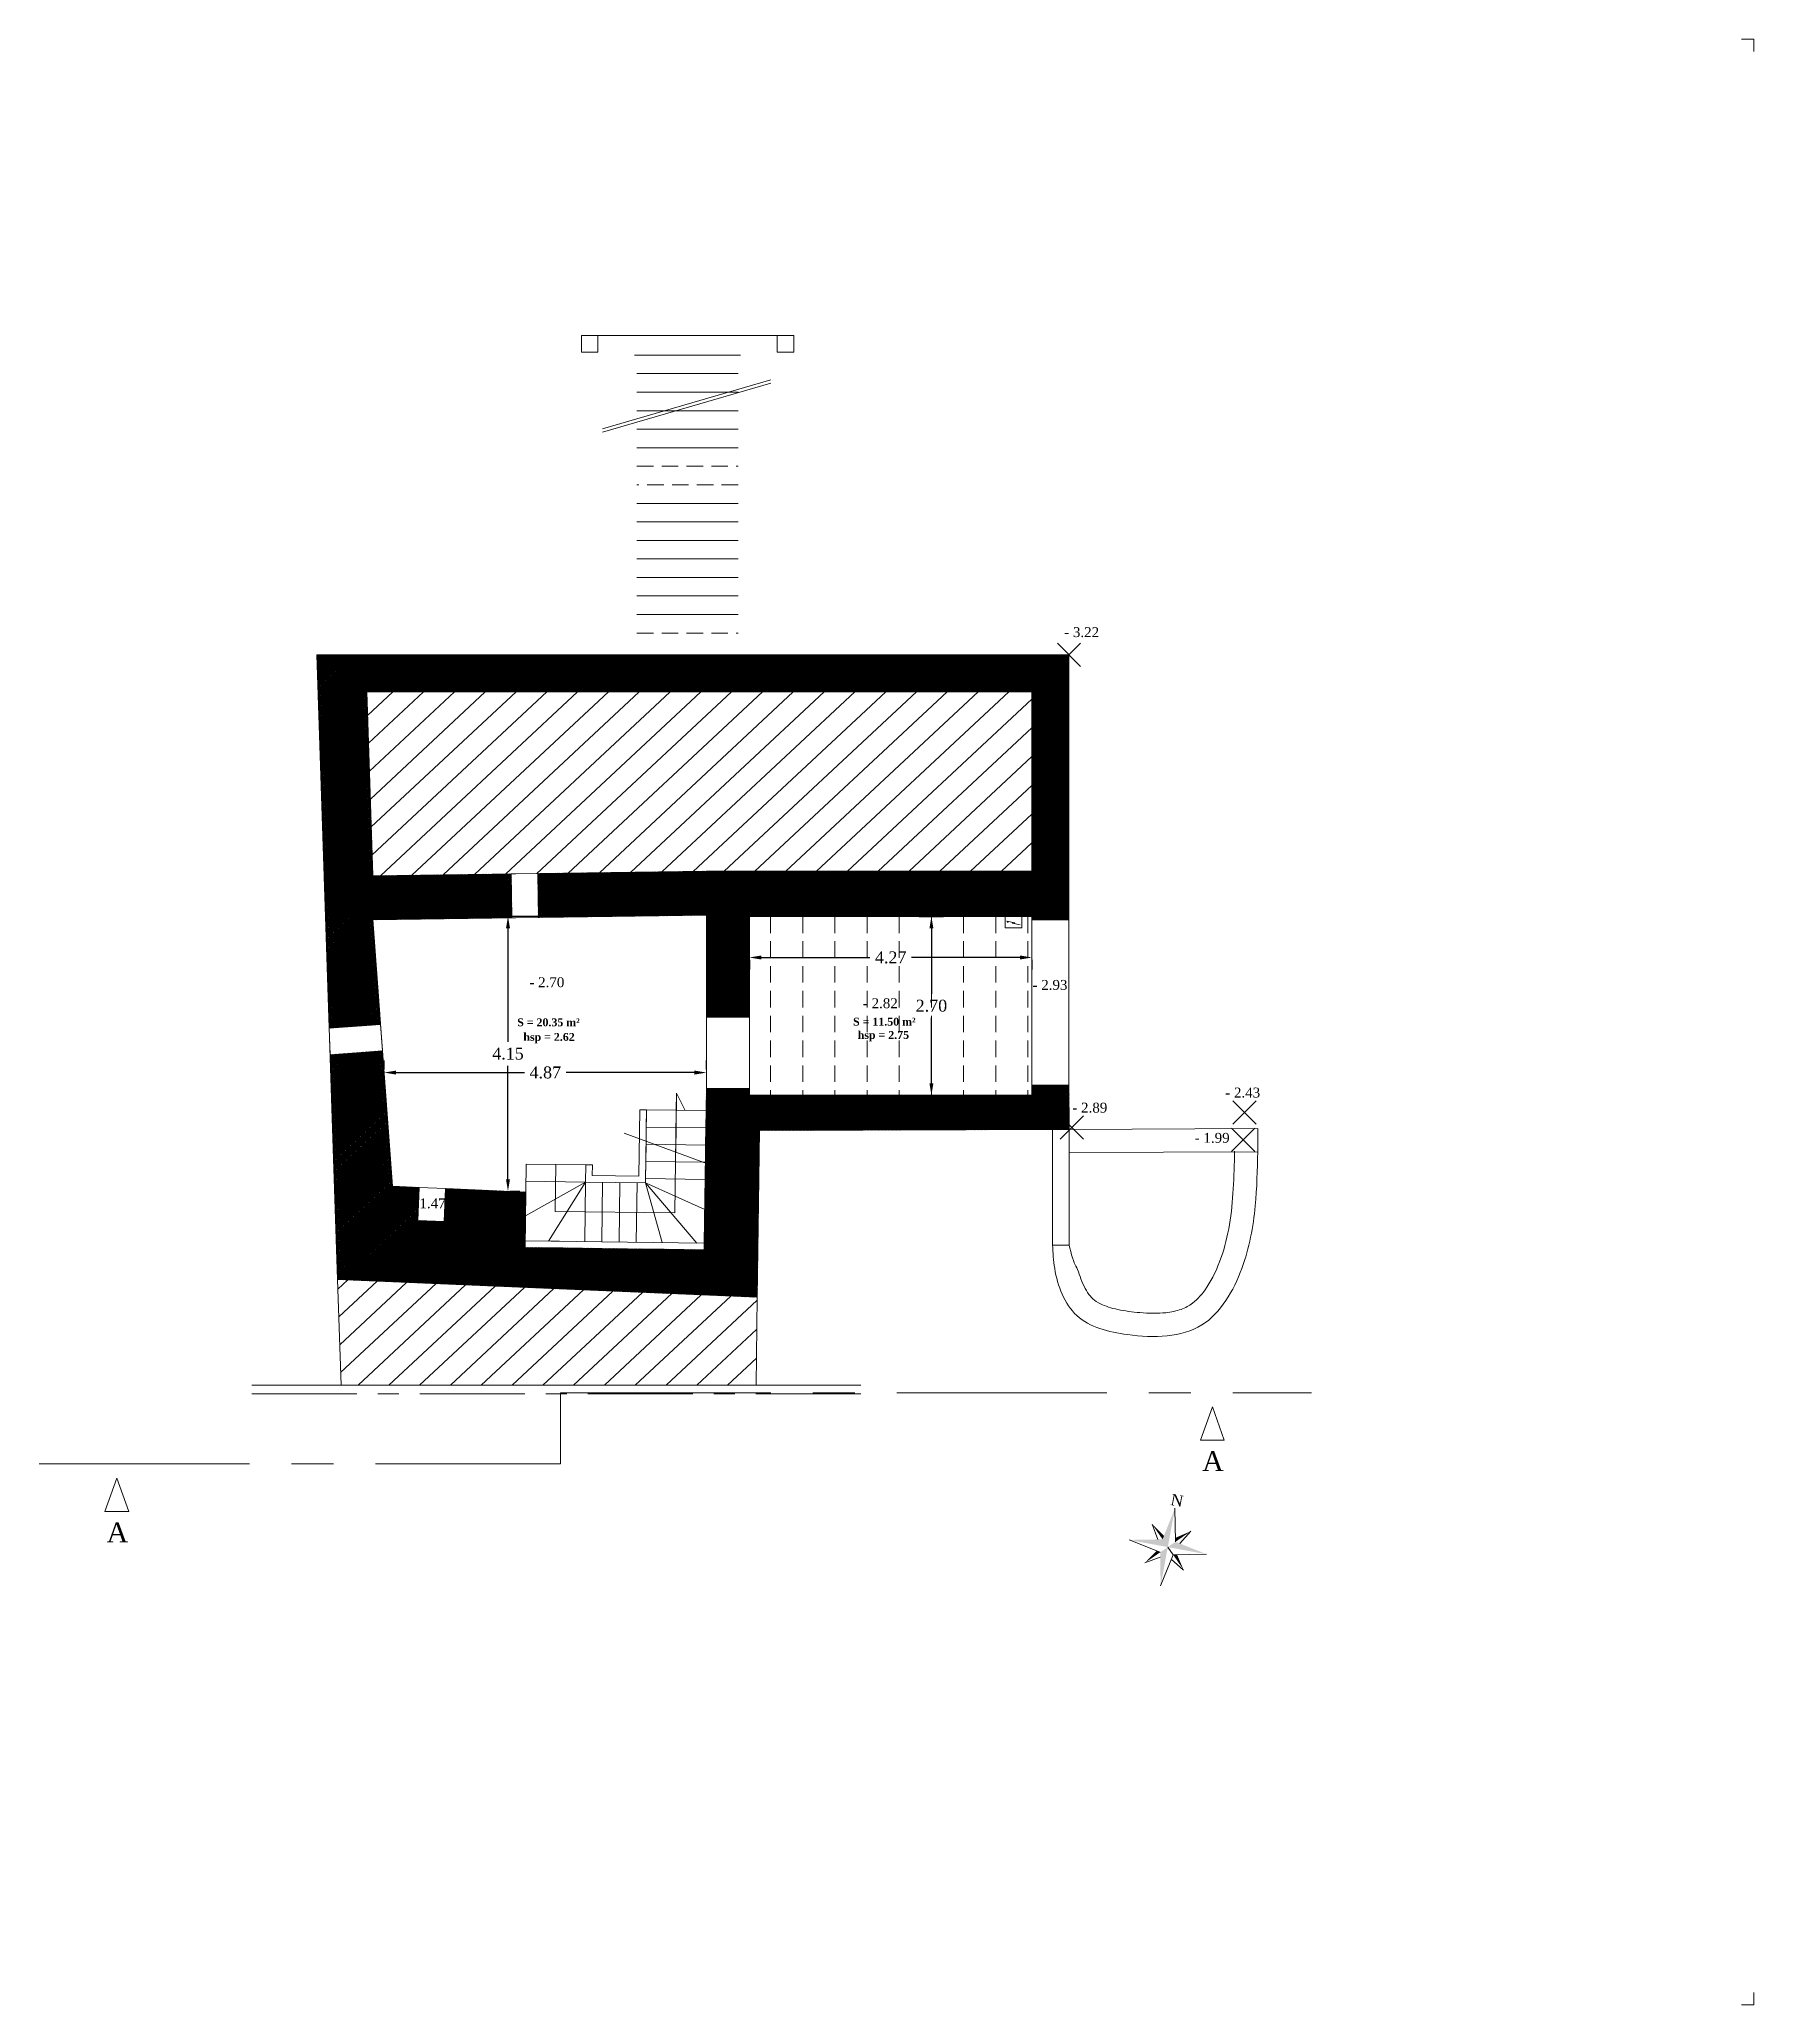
# Model space of a CAD drawing. Header units: millimetres. Extents: x -17502 to -16646, y 1856 to 2034.
# Drawn here: x -17388.25 to -17362.34, y 2004.43 to 2034.13 of the extents above; entities that cross this region are included whole.
import ezdxf
from ezdxf.enums import TextEntityAlignment as Align

# ---------------------------------------------------------------- set-up
doc = ezdxf.new("R2010")
doc.units = ezdxf.units.MM
doc.linetypes.add('AXES', pattern=[50.8, 31.75, -6.35, 6.35, -6.35])
doc.linetypes.add('CACHE', pattern=[0.375, 0.25, -0.125])
doc.layers.get('0').update_dxf_attribs({"lineweight": 9})
doc.layers.get('Defpoints').update_dxf_attribs({"lineweight": 9})
doc.layers.add('cartouche', color=7, linetype='Continuous')
doc.layers.add('TEXTE', color=7, linetype='Continuous', lineweight=9)
doc.styles.get("Standard").update_dxf_attribs({"font": 'times.ttf'})
doc.dimstyles.get("Standard").update_dxf_attribs({"dimtxt": 0.18, "dimasz": 0.18, "dimexe": 0.18, "dimexo": 0.0625, "dimgap": 0.09, "dimtad": 0, "dimtih": 1, "dimtoh": 1, "dimzin": 0, "dimdsep": 46, "dimtxsty": 'Standard', "dimcen": 0.09, "dimadec": 0, "dimazin": 0, "dimtfac": 1, "dimtofl": 0, "dimtmove": 0, "dimatfit": 3, "dimfxl": 1, "dimtolj": 1, "dimtzin": 0, "dimarcsym": 0})
pattern_1 = [(43, (-18641.82473, 22481.52507), (-0.2165344793, 0.2322048003), [])]

msp = doc.modelspace()

# ---------------------------------------------------------------- texts
at = {"lineweight": 9, "char_height": 0.119, "width": 1.02354, "attachment_point": 1, "rotation": 359.9727}
for s, insert in [('\\pi0.055419;{\\fTimes New Roman|b1|i0|c0|p18;S = 20.35 m²}', (-17381.082, 2019.333)), ('\\pi0.055419;{\\fTimes New Roman|b1|i0|c0|p18;S = 11.50 m²}', (-17376.006, 2019.343)), ('\\pi0.13861;{\\fTimes New Roman|b1|i0|c0|p18;hsp = 2.62}', (-17381.073, 2019.113)), ('\\pi0.13762;{\\fTimes New Roman|b1|i0|c0|p18;hsp = 2.75}', (-17376.018, 2019.142))]:
    msp.add_mtext(s, dxfattribs=dict(at, insert=insert))
at = {"lineweight": 9, "char_height": 0.3, "width": 21.0239, "attachment_point": 1}
for insert in [(-17370.674, 2012.792), (-17387.233, 2011.715)]:
    msp.add_mtext('\\A1;A', dxfattribs=dict(at, insert=insert))
at = {"layer": 'cartouche', "color": 1}
for s, p in [('- 3.22', (-17372.231, 2025.095)), ('- 2.70', (-17380.314, 2019.804)), ('- 2.93', (-17372.71, 2019.764)), ('- 2.82', (-17375.274, 2019.487)), ('- 2.43', (-17369.797, 2018.137)), ('- 2.89', (-17372.108, 2017.909)), ('- 1.99', (-17370.259, 2017.453)), ('- 1.47', (-17382.108, 2016.463))]:
    msp.add_text(s, height=0.15, dxfattribs=at).set_placement(p, align=Align.RIGHT)

# ---------------------------------------------------------------- blocks, each defined once
blk = doc.blocks.new('A$C421D22C3')
for p, q in [((0.522, 1.045), (0.61, 0.61)), ((0.261, 0.784), (0.373, 0.597)), ((0.784, 0.784), (0.672, 0.597)), ((0, 0.522), (0.435, 0.435)), ((0.61, 0.435), (1.045, 0.522)), ((0.261, 0.261), (0.448, 0.373)), ((0.784, 0.261), (0.597, 0.373))]:
    blk.add_line(p, q)
blk.add_lwpolyline([(0.522, 0), (0.61, 0.435), (0.522, 0.522)])
for points in [[(0.522, 0.522), (0.522, 0.522), (0.522, 1.045), (0.435, 0.61)], [(0.261, 0.784), (0.435, 0.61), (0.446, 0.661)], [(0.784, 0.784), (0.61, 0.61), (0.599, 0.661)], [(0, 0.522), (0.435, 0.61), (0.522, 0.522)], [(0.522, 0.522), (0.522, 0), (0.435, 0.435)], [(0.522, 0.522), (1.045, 0.522), (0.61, 0.61)], [(0.261, 0.261), (0.435, 0.435), (0.384, 0.446)], [(0.784, 0.261), (0.61, 0.435), (0.661, 0.446)]]:
    blk.add_solid(points)
at = {"layer": 'TEXTE', "lineweight": 9, "ltscale": 10, "insert": (0.53, 1.153), "char_height": 0.15, "width": 0.18381, "attachment_point": 5}
blk.add_mtext('{\\fTimes New Roman|b0|i0|c0|p18;N}', dxfattribs=at)
blk = doc.blocks.new('*D341')
at = {"color": 0, "lineweight": -2, "transparency": 16777216}
for p, q in [((-17383.037, 2018.56), (-17383.037, 2018.694)), ((-17382.857, 2018.514), (-17380.917, 2018.514)), ((-17378.347, 2018.514), (-17380.288, 2018.514)), ((-17378.167, 2018.56), (-17378.167, 2018.694))]:
    blk.add_line(p, q, dxfattribs=at)
at = {"color": 0, "lineweight": 9, "transparency": 16777216}
for points in [[(-17382.857, 2018.544), (-17382.857, 2018.484), (-17383.037, 2018.514)], [(-17378.347, 2018.544), (-17378.347, 2018.484), (-17378.167, 2018.514)]]:
    blk.add_solid(points, dxfattribs=at)
at = {"layer": 'Defpoints', "color": 0, "lineweight": 9, "transparency": 16777216}
for p in [(-17383.037, 2018.497), (-17378.167, 2018.514), (-17378.167, 2018.497)]:
    blk.add_point(p, dxfattribs=at)
at = {"color": 0, "lineweight": 9, "transparency": 16777216, "insert": (-17380.602, 2018.514), "char_height": 0.18, "attachment_point": 5}
blk.add_mtext('\\A1;4.87', dxfattribs=at)
blk = doc.blocks.new('*D342')
at = {"color": 0, "lineweight": -2, "transparency": 16777216}
for p, q in [((-17379.592, 2020.875), (-17381.346, 2020.875)), ((-17381.166, 2020.695), (-17381.166, 2018.98)), ((-17381.166, 2016.902), (-17381.166, 2018.617)), ((-17381.14, 2016.722), (-17380.986, 2016.722))]:
    blk.add_line(p, q, dxfattribs=at)
at = {"color": 0, "lineweight": 9, "transparency": 16777216}
for points in [[(-17381.196, 2020.695), (-17381.136, 2020.695), (-17381.166, 2020.875)], [(-17381.196, 2016.902), (-17381.136, 2016.902), (-17381.166, 2016.722)]]:
    blk.add_solid(points, dxfattribs=at)
at = {"layer": 'Defpoints', "color": 0, "lineweight": 9, "transparency": 16777216}
for p in [(-17381.166, 2020.875), (-17379.529, 2020.875), (-17381.202, 2016.722)]:
    blk.add_point(p, dxfattribs=at)
at = {"color": 0, "lineweight": 9, "transparency": 16777216, "insert": (-17381.166, 2018.799), "char_height": 0.18, "attachment_point": 5}
blk.add_mtext('\\A1;4.15', dxfattribs=at)
blk = doc.blocks.new('*D343')
at = {"color": 0, "lineweight": -2, "transparency": 16777216}
for p, q in [((-17374.951, 2020.873), (-17374.586, 2020.873)), ((-17374.766, 2020.693), (-17374.766, 2019.705)), ((-17374.766, 2018.353), (-17374.766, 2019.342)), ((-17374.951, 2018.173), (-17374.586, 2018.173))]:
    blk.add_line(p, q, dxfattribs=at)
at = {"color": 0, "lineweight": 9, "transparency": 16777216}
for points in [[(-17374.796, 2020.693), (-17374.736, 2020.693), (-17374.766, 2020.873)], [(-17374.796, 2018.353), (-17374.736, 2018.353), (-17374.766, 2018.173)]]:
    blk.add_solid(points, dxfattribs=at)
at = {"layer": 'Defpoints', "color": 0, "lineweight": 9, "transparency": 16777216}
for p in [(-17375.013, 2020.873), (-17375.013, 2018.173), (-17374.766, 2018.173)]:
    blk.add_point(p, dxfattribs=at)
at = {"color": 0, "lineweight": 9, "transparency": 16777216, "insert": (-17374.766, 2019.523), "char_height": 0.18, "attachment_point": 5}
blk.add_mtext('\\A1;2.70', dxfattribs=at)
blk = doc.blocks.new('*D344')
at = {"color": 0, "lineweight": -2, "transparency": 16777216}
for p, q in [((-17377.517, 2020.216), (-17377.517, 2020.073)), ((-17377.337, 2020.253), (-17375.697, 2020.253)), ((-17373.427, 2020.253), (-17375.068, 2020.253)), ((-17373.247, 2020.216), (-17373.247, 2020.073))]:
    blk.add_line(p, q, dxfattribs=at)
at = {"color": 0, "lineweight": 9, "transparency": 16777216}
for points in [[(-17377.337, 2020.283), (-17377.337, 2020.223), (-17377.517, 2020.253)], [(-17373.427, 2020.283), (-17373.427, 2020.223), (-17373.247, 2020.253)]]:
    blk.add_solid(points, dxfattribs=at)
at = {"layer": 'Defpoints', "color": 0, "lineweight": 9, "transparency": 16777216}
for p in [(-17377.517, 2020.279), (-17373.247, 2020.279), (-17373.247, 2020.253)]:
    blk.add_point(p, dxfattribs=at)
at = {"color": 0, "lineweight": 9, "transparency": 16777216, "insert": (-17375.382, 2020.253), "char_height": 0.18, "attachment_point": 5}
blk.add_mtext('\\A1;4.27', dxfattribs=at)

# ---------------------------------------------------------------- dimensions: what is measured, and where the dimension line sits
at = {"lineweight": 9}
for base, p1, p2, picture, middle in [((-17381.166, 2020.875), (-17381.202, 2016.722), (-17379.529, 2020.875), '*D342', (-17381.166, 2018.799)), ((-17374.766, 2018.173), (-17375.013, 2020.873), (-17375.013, 2018.173), '*D343', (-17374.766, 2019.523))]:
    dim = msp.add_linear_dim(base=base, p1=p1, p2=p2, angle=90, dimstyle='Standard', dxfattribs=at)
    dim.commit()
    dim.dimension.update_dxf_attribs({"geometry": picture, "text_midpoint": middle})
for base, p1, p2, picture, middle in [((-17373.247, 2020.253), (-17377.517, 2020.279), (-17373.247, 2020.279), '*D344', (-17375.382, 2020.253)), ((-17378.167, 2018.514), (-17383.037, 2018.497), (-17378.167, 2018.497), '*D341', (-17380.602, 2018.514))]:
    dim = msp.add_linear_dim(base=base, p1=p1, p2=p2, dimstyle='Standard', dxfattribs=at)
    dim.commit()
    dim.dimension.update_dxf_attribs({"geometry": picture, "text_midpoint": middle})

# ---------------------------------------------------------------- hatches: boundary and pattern name
at = {"lineweight": 9}
h = msp.add_hatch(dxfattribs=at)
h.set_pattern_fill('ANSI31', color=256, scale=0.0045, angle=358, style=0)
h.set_pattern_definition([(223, (-13812.118823, -676.824488), (0.00974405157, -0.01044921601), [])])
h.paths.add_polyline_path([(-17378.167, 2021.556), (-17383.207, 2021.487), (-17383.299, 2024.266), (-17373.247, 2024.266), (-17373.247, 2021.556)], flags=16)
h.paths.add_polyline_path([(-17383.867, 2019.185), (-17383.091, 2019.241), (-17383.207, 2020.824), (-17381.107, 2020.853), (-17381.116, 2021.516), (-17380.716, 2021.521), (-17380.707, 2020.859), (-17378.167, 2020.893), (-17378.167, 2019.353), (-17377.517, 2019.353), (-17377.517, 2020.873), (-17373.247, 2020.873), (-17373.247, 2020.823), (-17372.687, 2020.823), (-17372.687, 2024.826), (-17384.054, 2024.826)])
h.paths.add_polyline_path([(-17383.062, 2018.842), (-17383.854, 2018.784), (-17383.742, 2015.388), (-17377.398, 2015.119), (-17377.365, 2017.638), (-17372.685, 2017.656), (-17372.687, 2018.323), (-17373.247, 2018.323), (-17373.247, 2018.173), (-17377.517, 2018.173), (-17377.517, 2018.273), (-17378.167, 2018.273), (-17378.19, 2016.594), (-17378.2, 2015.836), (-17378.81, 2015.844), (-17379.46, 2015.852), (-17379.634, 2015.855), (-17380.334, 2015.864), (-17380.566, 2015.867), (-17380.908, 2015.871), (-17380.897, 2016.709), (-17382.109, 2016.761), (-17382.13, 2016.261), (-17382.529, 2016.278), (-17382.508, 2016.778), (-17382.913, 2016.795)])
h = msp.add_hatch(dxfattribs=at)
h.set_pattern_fill('ANSI31', color=256, scale=0.1, angle=358, style=0)
h.set_pattern_definition(pattern_1)
h.paths.add_polyline_path([(-17383.299, 2024.266), (-17383.207, 2021.487), (-17378.167, 2021.556), (-17373.247, 2021.556), (-17373.247, 2024.266)])
h = msp.add_hatch(dxfattribs=at)
h.set_pattern_fill('ANSI31', color=256, scale=0.1, angle=358, style=0)
h.set_pattern_definition(pattern_1)
h.paths.add_polyline_path([(-17383.742, 2015.388), (-17383.689, 2013.79), (-17377.416, 2013.79), (-17377.398, 2015.119)])

# ---------------------------------------------------------------- linework, layer by layer
for p, q in [((-17378.452, 2029.652), (-17379.807, 2029.652)), ((-17379.807, 2029.652), (-17376.847, 2029.652)), ((-17379.217, 2029.652), (-17377.687, 2029.652)), ((-17377.653, 2029.356), (-17379.252, 2029.356)), ((-17377.687, 2029.356), (-17379.217, 2029.356)), ((-17377.687, 2029.076), (-17379.217, 2029.076)), ((-17379.217, 2029.076), (-17377.687, 2029.076)), ((-17377.687, 2028.796), (-17379.217, 2028.796)), ((-17379.217, 2028.796), (-17377.687, 2028.796))]:
    msp.add_line(p, q, dxfattribs=at)
at = {"color": 251, "linetype": 'CACHE', "lineweight": 9}
for p, q in [((-17377.687, 2028.516), (-17379.217, 2028.516)), ((-17379.217, 2028.516), (-17377.687, 2028.516)), ((-17377.687, 2028.236), (-17379.217, 2028.236)), ((-17379.217, 2028.236), (-17377.687, 2028.236)), ((-17377.687, 2027.956), (-17379.217, 2027.956)), ((-17379.217, 2027.956), (-17377.687, 2027.956)), ((-17379.217, 2027.676), (-17377.687, 2027.676)), ((-17377.687, 2027.396), (-17379.217, 2027.396)), ((-17377.687, 2027.116), (-17379.217, 2027.116)), ((-17379.217, 2027.116), (-17377.687, 2027.116)), ((-17377.687, 2026.836), (-17379.217, 2026.836)), ((-17379.217, 2026.836), (-17377.687, 2026.836)), ((-17377.687, 2026.556), (-17379.217, 2026.556)), ((-17379.217, 2026.556), (-17377.687, 2026.556)), ((-17377.687, 2026.276), (-17379.217, 2026.276)), ((-17379.217, 2026.276), (-17377.687, 2026.276)), ((-17377.687, 2025.996), (-17379.217, 2025.996)), ((-17379.217, 2025.996), (-17377.687, 2025.996)), ((-17377.687, 2025.716), (-17379.217, 2025.716)), ((-17379.217, 2025.716), (-17377.687, 2025.716)), ((-17379.217, 2025.436), (-17377.687, 2025.436)), ((-17377.687, 2025.436), (-17379.217, 2025.436)), ((-17379.217, 2025.156), (-17377.687, 2025.156))]:
    msp.add_line(p, q, dxfattribs=at)
at = {"lineweight": 9}
for points in [[(-17379.807, 2029.652), (-17380.057, 2029.652), (-17380.057, 2029.402), (-17379.807, 2029.402), (-17379.807, 2029.652)], [(-17377.097, 2029.652), (-17376.847, 2029.652), (-17376.847, 2029.402), (-17377.097, 2029.402), (-17377.097, 2029.652)], [(-17377.191, 2028.984), (-17379.738, 2028.24)], [(-17377.191, 2028.984), (-17379.738, 2028.24)], [(-17377.191, 2028.934), (-17379.738, 2028.19)], [(-17378.791, 2028.516), (-17379.217, 2028.516)], [(-17378.167, 2021.556), (-17383.207, 2021.487)], [(-17378.167, 2020.893), (-17383.207, 2020.824)], [(-17378.167, 2019.353), (-17378.167, 2020.893)], [(-17373.247, 2020.873), (-17377.517, 2020.873)], [(-17377.517, 2018.173), (-17377.517, 2020.873)], [(-17373.426, 2020.745), (-17373.548, 2020.771), (-17373.504, 2020.779), (-17373.626, 2020.8), (-17373.604, 2020.782)], [(-17373.247, 2018.173), (-17373.247, 2020.873)], [(-17378.167, 2018.173), (-17378.167, 2019.573)], [(-17380.441, 2017.126), (-17380.451, 2016.416), (-17378.643, 2016.392), (-17378.623, 2017.945), (-17378.619, 2018.205), (-17378.488, 2017.943)], [(-17378.62, 2018.142), (-17378.631, 2017.312)], [(-17373.247, 2018.173), (-17377.517, 2018.173)], [(-17378.199, 2015.936), (-17378.173, 2017.939)], [(-17379.412, 2017.599), (-17377.905, 2017.045)], [(-17380.908, 2015.871), (-17380.891, 2017.131)], [(-17379.087, 2016.848), (-17378.834, 2015.944)], [(-17379.087, 2016.848), (-17378.314, 2015.937)], [(-17379.087, 2016.848), (-17378.192, 2016.443)]]:
    msp.add_lwpolyline(points, dxfattribs=at)
at = {"color": 1, "lineweight": 9}
for points in [[(-17372.511, 2024.65), (-17372.863, 2025.002)], [(-17372.511, 2025.002), (-17372.863, 2024.65)], [(-17372.468, 2017.506), (-17372.82, 2017.858)], [(-17372.468, 2017.858), (-17372.82, 2017.506)], [(-17369.859, 2017.735), (-17370.211, 2018.087)], [(-17369.859, 2018.087), (-17370.211, 2017.735)], [(-17369.878, 2017.322), (-17370.23, 2017.674)], [(-17369.878, 2017.674), (-17370.23, 2017.322)]]:
    msp.add_lwpolyline(points, dxfattribs=at)
at = {"lineweight": 9}
for points in [[(-17383.742, 2015.388), (-17384.054, 2024.826), (-17372.687, 2024.826), (-17372.687, 2020.823), (-17373.247, 2020.823), (-17373.247, 2020.873), (-17377.517, 2020.873), (-17377.517, 2019.353), (-17378.167, 2019.353), (-17378.167, 2020.893), (-17383.207, 2020.824), (-17382.913, 2016.795), (-17382.508, 2016.778), (-17382.529, 2016.278), (-17382.13, 2016.261), (-17382.109, 2016.761), (-17380.897, 2016.709), (-17380.908, 2015.871), (-17380.566, 2015.867), (-17380.334, 2015.864), (-17379.46, 2015.852), (-17379.46, 2015.852), (-17378.81, 2015.844), (-17378.2, 2015.836), (-17378.19, 2016.594), (-17378.167, 2018.273), (-17377.517, 2018.273), (-17377.517, 2018.173), (-17373.247, 2018.173), (-17373.247, 2018.323), (-17372.687, 2018.323), (-17372.685, 2017.656), (-17377.365, 2017.638), (-17377.398, 2015.119)], [(-17383.207, 2021.487), (-17383.299, 2024.266), (-17373.247, 2024.266), (-17373.247, 2021.556), (-17378.167, 2021.556)], [(-17381.107, 2020.853), (-17380.707, 2020.859), (-17380.716, 2021.521), (-17381.116, 2021.516)], [(-17373.401, 2020.873), (-17373.401, 2020.7), (-17373.65, 2020.7), (-17373.65, 2020.873)], [(-17373.247, 2018.323), (-17372.687, 2018.323), (-17372.687, 2020.823), (-17373.247, 2020.823)], [(-17378.167, 2018.273), (-17377.517, 2018.273), (-17377.517, 2019.353), (-17378.167, 2019.353)], [(-17383.854, 2018.784), (-17383.867, 2019.185), (-17383.091, 2019.241), (-17383.062, 2018.842)], [(-17379.991, 2017.12), (-17379.891, 2017.118), (-17379.893, 2016.958), (-17379.186, 2016.949), (-17379.173, 2017.952), (-17379.073, 2017.951), (-17379.087, 2016.848), (-17379.995, 2016.86)], [(-17372.935, 2017.656), (-17372.685, 2017.656), (-17372.685, 2015.907), (-17372.935, 2015.907)], [(-17372.685, 2017.656), (-17372.685, 2017.656), (-17369.835, 2017.668), (-17369.833, 2017.318), (-17372.683, 2017.307)], [(-17382.529, 2016.278), (-17382.13, 2016.261), (-17382.109, 2016.761), (-17382.508, 2016.778)], [(-17377.398, 2015.119), (-17383.742, 2015.388), (-17383.689, 2013.79), (-17377.416, 2013.79)], [(-17370.701, 2012.96), (-17370.52, 2013.462), (-17370.34, 2012.96)], [(-17387.26, 2011.882), (-17387.079, 2012.385), (-17386.899, 2011.882)]]:
    msp.add_lwpolyline(points, close=True, dxfattribs=at)
at = {"linetype": 'CACHE', "lineweight": 9}
for points in [[(-17377.197, 2020.873), (-17377.197, 2018.173)], [(-17376.711, 2020.873), (-17376.711, 2018.173)], [(-17376.225, 2020.873), (-17376.225, 2018.173)], [(-17375.739, 2020.873), (-17375.739, 2018.173)], [(-17375.253, 2020.873), (-17375.253, 2018.173)], [(-17374.766, 2020.873), (-17374.766, 2018.173)], [(-17374.28, 2020.873), (-17374.28, 2018.173)], [(-17373.794, 2020.873), (-17373.794, 2018.173)], [(-17373.307, 2020.873), (-17373.307, 2018.173)]]:
    msp.add_lwpolyline(points, dxfattribs=at)
at = {"color": 251, "lineweight": 9}
for points in [[(-17379.073, 2017.951), (-17379.076, 2017.691), (-17378.176, 2017.679), (-17378.173, 2017.939)], [(-17379.076, 2017.691), (-17379.079, 2017.431), (-17378.179, 2017.419), (-17378.176, 2017.679)], [(-17379.079, 2017.431), (-17379.083, 2017.171), (-17378.183, 2017.159), (-17378.179, 2017.419)], [(-17379.083, 2017.171), (-17379.086, 2016.911), (-17378.186, 2016.899), (-17378.183, 2017.159)], [(-17380.907, 2015.971), (-17378.199, 2015.936), (-17378.2, 2015.836), (-17380.908, 2015.871)]]:
    msp.add_lwpolyline(points, close=True, dxfattribs=at)
for points in [[(-17379.991, 2017.12), (-17380.891, 2017.131)], [(-17379.995, 2016.86), (-17380.902, 2016.351)], [(-17379.995, 2016.86), (-17380.895, 2016.871)], [(-17379.995, 2016.86), (-17380.552, 2015.967)], [(-17380.007, 2015.96), (-17379.995, 2016.86)], [(-17379.747, 2015.956), (-17379.735, 2016.856)], [(-17379.487, 2015.953), (-17379.475, 2016.853)], [(-17379.227, 2015.949), (-17379.215, 2016.849)], [(-17380.387, 2015.965), (-17380.907, 2015.971)]]:
    msp.add_lwpolyline(points, dxfattribs=at)
at = {"color": 1, "linetype": 'AXES', "lineweight": 9, "ltscale": 0.1}
msp.add_lwpolyline([(-17388.25, 2012.599), (-17380.37, 2012.599), (-17380.37, 2013.676), (-17369.024, 2013.676)], dxfattribs=at)
at = {"linetype": 'AXES', "lineweight": 9, "ltscale": 0.05}
for points in [[(-17385.038, 2013.79), (-17375.82, 2013.79)], [(-17385.038, 2013.659), (-17375.82, 2013.659)]]:
    msp.add_lwpolyline(points, dxfattribs=at)
at = {"lineweight": 9}
msp.add_spline([(-17369.833, 2017.318), (-17369.872, 2016.501), (-17370.074, 2015.555), (-17370.678, 2014.701), (-17371.802, 2014.555), (-17372.567, 2014.842), (-17372.903, 2015.554), (-17372.935, 2015.907)], degree=3, dxfattribs=at)
msp.add_open_spline([(-17370.183, 2017.326), (-17370.188, 2017.132), (-17370.193, 2016.941), (-17370.226, 2016.387), (-17370.272, 2016.044), (-17370.446, 2015.553), (-17370.519, 2015.397), (-17370.67, 2015.169), (-17370.743, 2015.087), (-17370.872, 2014.989), (-17370.926, 2014.96), (-17371.061, 2014.912), (-17371.139, 2014.895), (-17371.343, 2014.872), (-17371.477, 2014.874), (-17371.728, 2014.896), (-17371.846, 2014.912), (-17372.05, 2014.955), (-17372.139, 2014.984), (-17372.257, 2015.042), (-17372.296, 2015.068), (-17372.381, 2015.145), (-17372.434, 2015.222), (-17372.518, 2015.418), (-17372.547, 2015.532), (-17372.61, 2015.632), (-17372.656, 2015.779), (-17372.685, 2015.907)], degree=3, knots=[0, 0, 0, 0, 0.581701, 0.581701, 1.745102, 1.745102, 2.297275, 2.297275, 2.73973, 2.73973, 3.059112, 3.059112, 3.378493, 3.378493, 3.818601, 3.818601, 4.172357, 4.172357, 4.526114, 4.526114, 4.775197, 4.775197, 5.195482, 5.195482, 5.615767, 5.615767, 5.923099, 5.923099, 5.923099, 5.923099], dxfattribs=at)
at = {"layer": 'Defpoints', "lineweight": 9}
for points in [[(-17362.524, 2034.128), (-17362.338, 2034.128), (-17362.338, 2033.942)], [(-17362.338, 2004.615), (-17362.338, 2004.428), (-17362.524, 2004.428)]]:
    msp.add_lwpolyline(points, dxfattribs=at)
for p in [(-17362.338, 2034.128), (-17362.338, 2034.128), (-17362.338, 2004.428), (-17362.338, 2004.428), (-17362.338, 2004.428)]:
    msp.add_point(p, dxfattribs=at)

# ---------------------------------------------------------------- block references
at = {"lineweight": 9, "xscale": 1.138729429398447, "yscale": 1.138729429398447, "zscale": 1.138729429398447, "rotation": 349.5310915986389}
msp.add_blockref('A$C421D22C3', (-17371.886, 2010.867), dxfattribs=at)

msp.set_redraw_order([(e.dxf.handle, doc.entitydb.next_handle()) for e in msp.query("TEXT MTEXT ATTDEF DIMENSION ARC_DIMENSION")])  # texts and dimensions are drawn at this point

doc.saveas('drawing.dxf')
